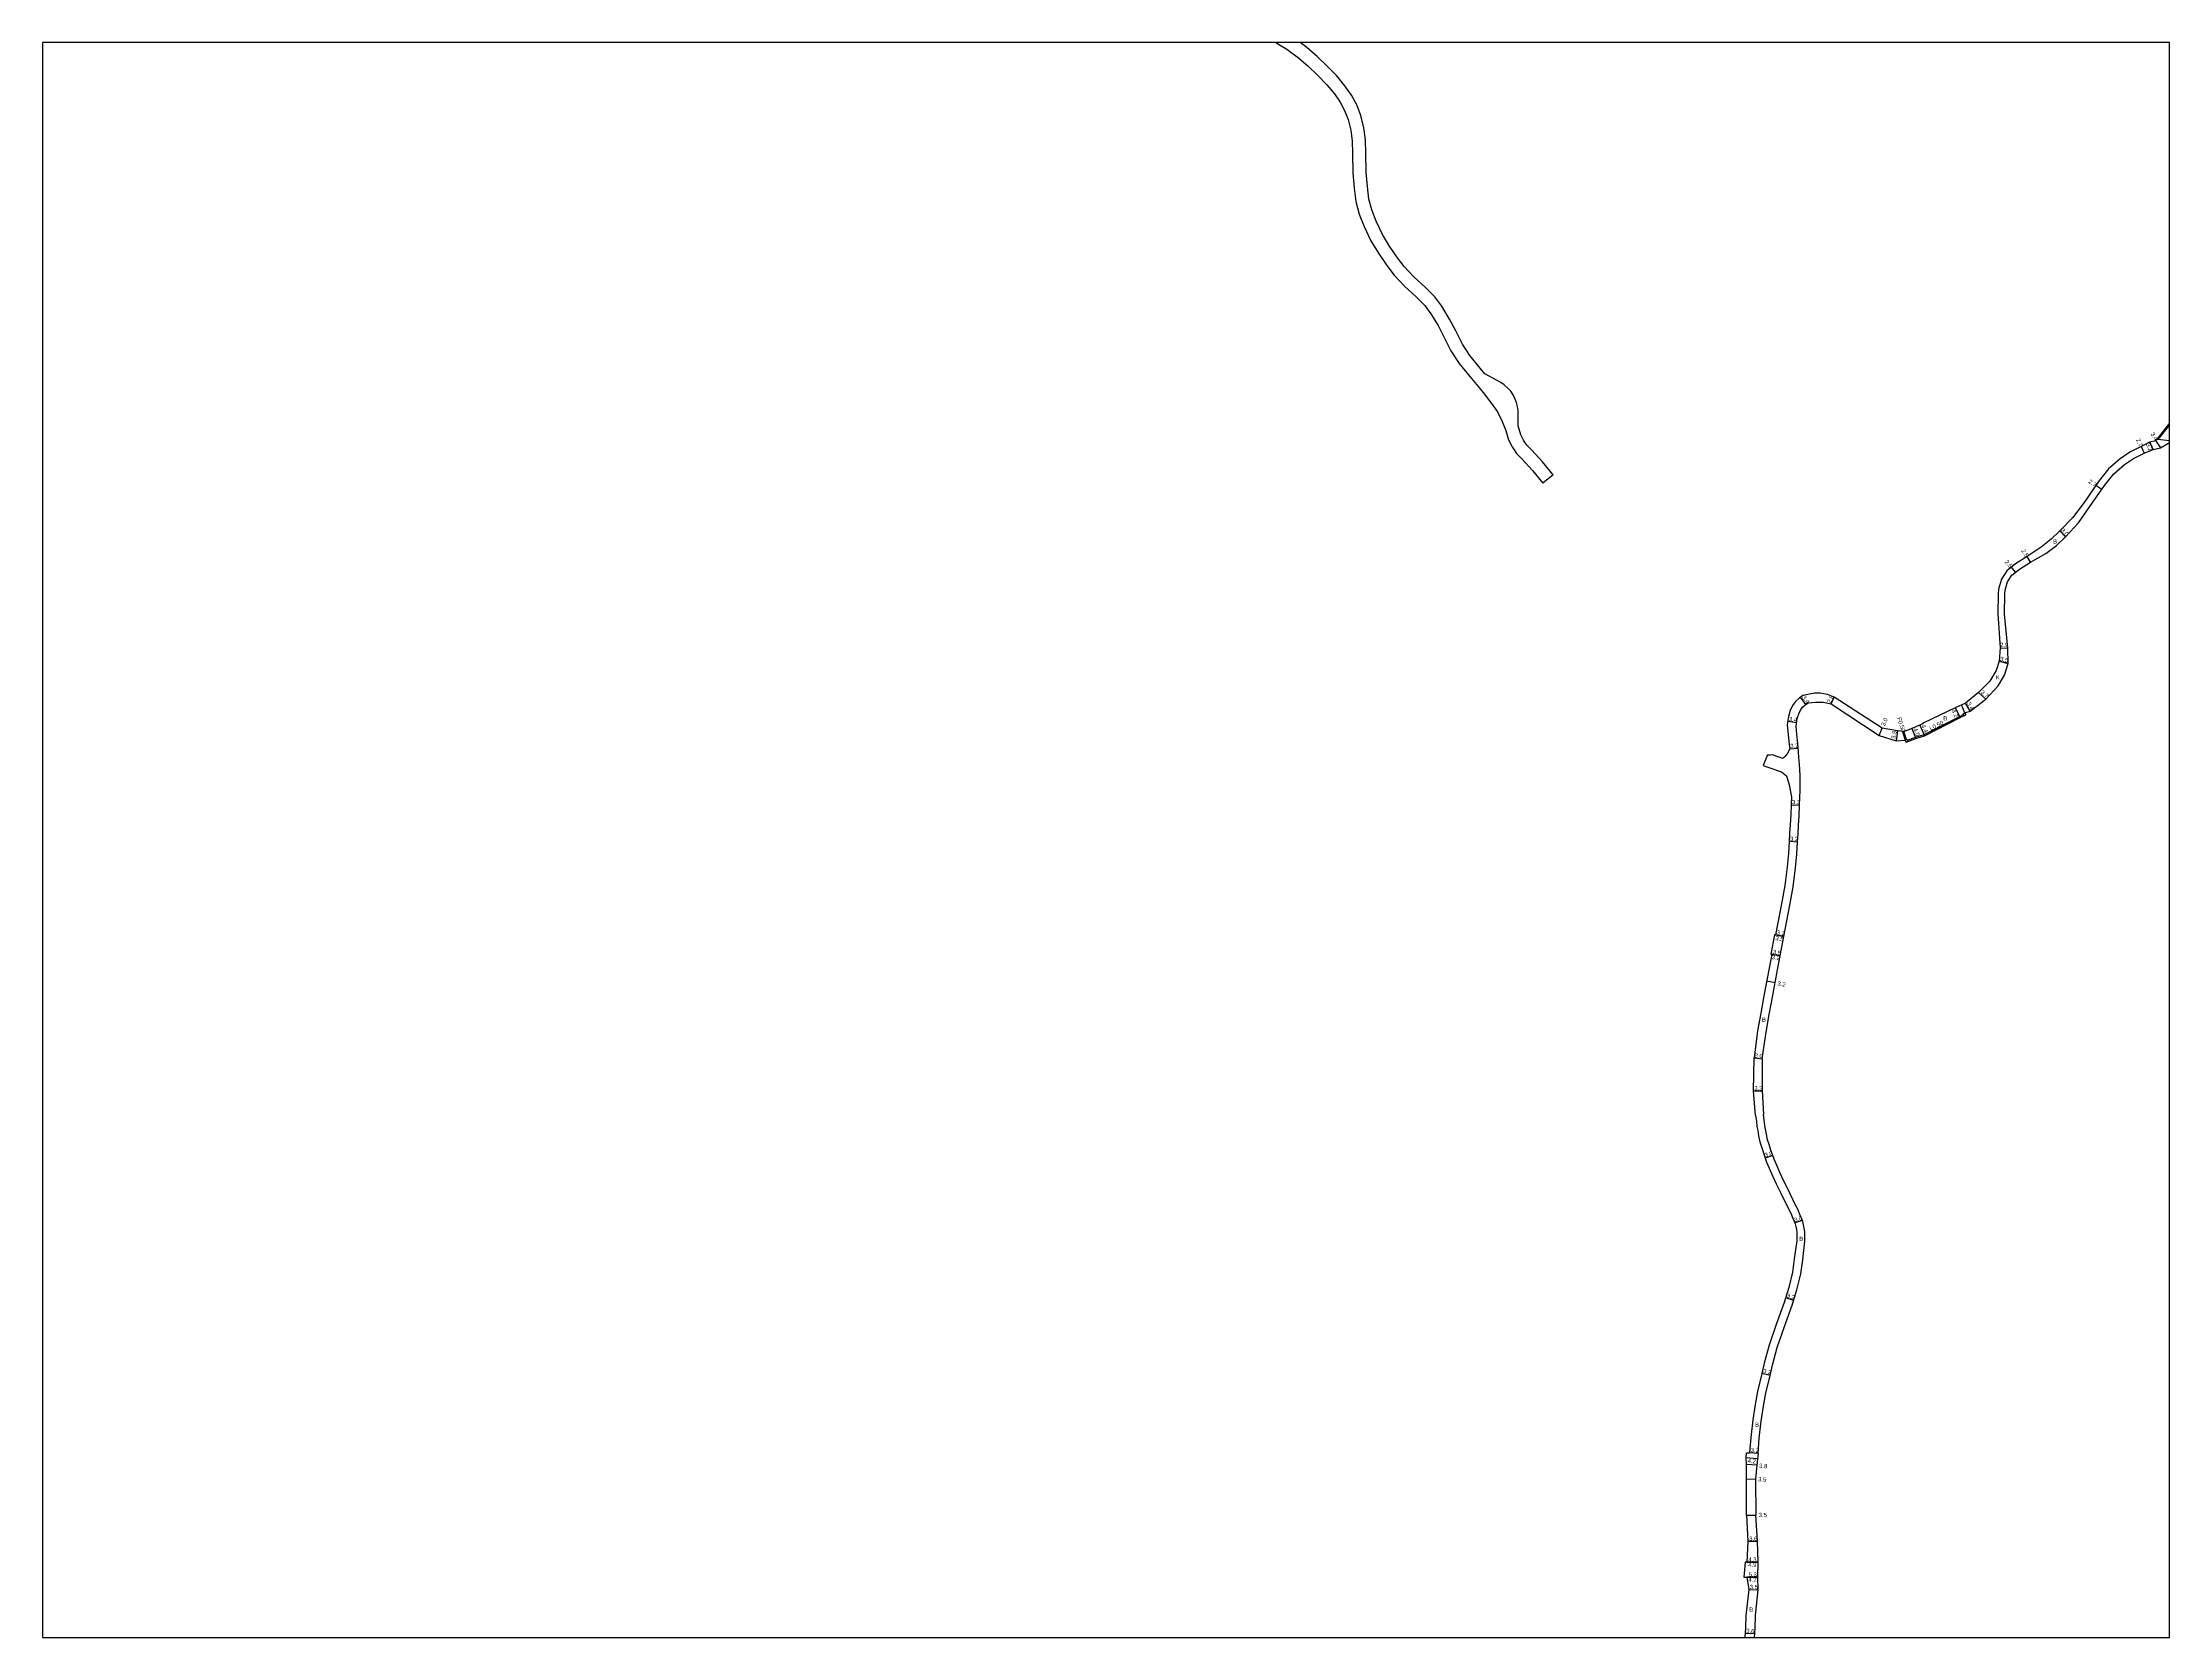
# Model space of a CAD drawing. Header units: metres. Extents: x 4000 to 8000, y -96000 to -93000.
# Drawn here: x 4000 to 4800, y -94200 to -93600 of the extents above; entities that cross this region are included whole.
import ezdxf

# ---------------------------------------------------------------- set-up
doc = ezdxf.new("R2010")
doc.units = ezdxf.units.M
doc.header["$LTSCALE"] = 2.5
for name, color, linetype in [('側溝・桝', 7, 'Continuous'), ('図郭', 7, 'Continuous'), ('幅員', 7, 'Continuous'), ('舗装', 7, 'Continuous'), ('道路', 7, 'Continuous')]:
    doc.layers.add(name, color=color, linetype=linetype)
doc.styles.get("Standard").update_dxf_attribs({"font": ''})
doc.styles.get('Standard').set_extended_font_data('@MS PGothic')

msp = doc.modelspace()

# ---------------------------------------------------------------- linework, layer by layer
at = {"layer": '側溝・桝'}
for points in [[(4701.5, -93862.41), (4704.46, -93861.31), (4707.7, -93860.3), (4721.11, -93853.5), (4722.48, -93852.81)], [(4699.58, -93859.15), (4700.65, -93862.41)], [(4701.12, -93862.24), (4700.12, -93859.19)]]:
    msp.add_lwpolyline(points, dxfattribs=at)
for points in [[(4722.71, -93853.25), (4722.48, -93852.81), (4722.35, -93852.54), (4723.06, -93852.18), (4723.42, -93852.89)], [(4700.93, -93863.16), (4700.65, -93862.41), (4701.12, -93862.24), (4701.4, -93862.13), (4701.5, -93862.41), (4701.68, -93862.88)]]:
    msp.add_lwpolyline(points, close=True, dxfattribs=at)
at = {"layer": '図郭'}
msp.add_lwpolyline([(4000, -94200), (4800, -94200), (4800, -93600), (4000, -93600)], close=True, dxfattribs=at)
at = {"layer": '幅員'}
for points in [[(4793.88, -93753.13), (4792.63, -93750.19)], [(4794.78, -93749.65), (4796.64, -93752.5)], [(4789.32, -93752.01), (4790.46, -93754.46)], [(4774.51, -93768.17), (4772.29, -93766.65)], [(4760.86, -93785.9), (4758.76, -93783.75)], [(4742.15, -93799.27), (4740.57, -93797.34)], [(4747.77, -93795.47), (4746.45, -93793.35)], [(4736.32, -93827.66), (4739.21, -93827.8)], [(4739.28, -93833.58), (4735.89, -93832.74)], [(4663.25, -93848.97), (4661.22, -93846.24)], [(4672.75, -93848.77), (4673.91, -93846.23)], [(4730.89, -93846.99), (4728.18, -93844.47)], [(4659.77, -93855.91), (4656.41, -93855.36)], [(4719.4, -93850.22), (4721.34, -93853.95)], [(4725, -93851.49), (4723.31, -93848.54)], [(4690.83, -93860.7), (4691.97, -93857.92)], [(4697.73, -93858.99), (4697.16, -93862.75)], [(4703.06, -93858.1), (4704.62, -93861.79)], [(4706.05, -93856.77), (4707.89, -93860.76)], [(4657.19, -93865.76), (4660.37, -93865.42)], [(4657.7, -93886.74), (4660.89, -93886.87)], [(4656.93, -93900.5), (4660.13, -93900.7)], [(4654.94, -93936.29), (4651.5, -93935.63)], [(4651.79, -93935.69), (4654.94, -93936.29)], [(4653.54, -93943.61), (4650.1, -93942.95)], [(4650.39, -93943.01), (4653.54, -93943.61)], [(4651.64, -93953.73), (4648.49, -93953.15)], [(4643.78, -93982), (4646.77, -93982.28)], [(4643.55, -93994.35), (4646.85, -93994.36)], [(4650.79, -94018.66), (4647.95, -94019.63)], [(4661.92, -94043.13), (4659.06, -94044.04)], [(4658.67, -94073.21), (4655.61, -94072.27)], [(4649.78, -94101.4), (4646.67, -94100.66)], [(4645, -94132.77), (4640.81, -94132.46)], [(4644.74, -94135.18), (4640.94, -94134.94)], [(4645.28, -94130.75), (4642.09, -94130.51)], [(4640.9, -94140.31), (4644.35, -94140.49)], [(4640.86, -94154.01), (4644.36, -94154.02)], [(4641.44, -94163.77), (4645.04, -94163.81)], [(4645.28, -94171.68), (4640.38, -94171.65)], [(4640.98, -94171.65), (4645.28, -94171.68)], [(4639.93, -94177.28), (4645.23, -94177.28)], [(4645.23, -94177.28), (4641.02, -94177.28)], [(4641.81, -94181.98), (4645.31, -94182.03)], [(4643.99, -94198.69), (4640.4, -94198.49)]]:
    msp.add_lwpolyline(points, dxfattribs=at)
at = {"layer": '舗装'}
for points in [[(4735.89, -93832.74), (4739.28, -93833.58)], [(4723.06, -93852.18), (4721.78, -93849.2)]]:
    msp.add_lwpolyline(points, dxfattribs=at)
at = {"layer": '道路'}
for points in [[(4463.94, -93600), (4464.28, -93600.21), (4467.98, -93602.46), (4472.37, -93605.72), (4476.03, -93608.9), (4479.64, -93612.41), (4483.07, -93615.89), (4485.9, -93619.29), (4488.12, -93622.45), (4489.75, -93625.56), (4491.09, -93628.98), (4492.08, -93632.98), (4492.58, -93637.06), (4492.76, -93641.68), (4492.84, -93649.05), (4493.35, -93654.74), (4493.95, -93659.81), (4495.19, -93664.52), (4497.06, -93669.24), (4499.59, -93674.61), (4502.47, -93679.29), (4505.58, -93683.9), (4508.37, -93687.51), (4512.24, -93691.65), (4516.66, -93695.72), (4519.87, -93698.96), (4522.22, -93702.04), (4524.88, -93706.46), (4527.07, -93710.77), (4529.72, -93715.99), (4532.84, -93720.71), (4536.85, -93725.66), (4541.91, -93731.66), (4545.05, -93735.83), (4547.22, -93738.92), (4548.96, -93742.6), (4550.35, -93745.89), (4551.39, -93749.45), (4552.74, -93752.12), (4554.39, -93754.58), (4556.53, -93756.78), (4560.43, -93760.99), (4564.29, -93765.77)], [(4542.48, -93724.58), (4540.7, -93722.47), (4536.87, -93717.75), (4534.04, -93713.47), (4531.53, -93708.51), (4529.26, -93704.04), (4526.36, -93699.23), (4523.65, -93695.67), (4520.13, -93692.12), (4515.76, -93688.1), (4512.19, -93684.27), (4509.63, -93680.97), (4506.68, -93676.59), (4504, -93672.23), (4501.65, -93667.25), (4499.95, -93662.96), (4498.88, -93658.88), (4498.32, -93654.22), (4497.83, -93648.8), (4497.76, -93641.56), (4497.57, -93636.65), (4497, -93632.07), (4495.87, -93627.46), (4494.31, -93623.48), (4492.4, -93619.84), (4489.87, -93616.26), (4486.78, -93612.53), (4483.16, -93608.86), (4479.41, -93605.22), (4475.51, -93601.83), (4473.05, -93600)], [(4555.06, -93744.21), (4555.08, -93740.42), (4554.98, -93738.46), (4554.77, -93736.94), (4554.39, -93735.42), (4553.81, -93733.93), (4553.17, -93732.54), (4552.26, -93731.18), (4551.19, -93730.03), (4549.73, -93728.82), (4548.53, -93727.91), (4547.11, -93727.09), (4542.48, -93724.58)], [(4800, -93743.77), (4795.65, -93749.29), (4795.45, -93749.14), (4800, -93743.37)], [(4800, -93743.77), (4795.65, -93749.29), (4795.45, -93749.14)], [(4800, -93749.9), (4795.65, -93749.29), (4800, -93743.77)], [(4568.18, -93762.63), (4564.22, -93757.72), (4560.15, -93753.34), (4558.29, -93751.42), (4557.07, -93749.6), (4556.06, -93747.6), (4555.06, -93744.21)], [(4789.32, -93752.01), (4792.63, -93750.19), (4794.78, -93749.65), (4795.45, -93749.14)], [(4790.46, -93754.46), (4793.88, -93753.13), (4796.64, -93752.5), (4800, -93750.44)], [(4789.32, -93752.01), (4785.09, -93754.15), (4781.41, -93756.59), (4777.1, -93760.38), (4773.36, -93765.09), (4767.88, -93773.06)], [(4770.1, -93774.59), (4775.53, -93766.7), (4779.07, -93762.25), (4783.06, -93758.74), (4786.48, -93756.46), (4790.46, -93754.46)], [(4568.18, -93762.63), (4564.29, -93765.77)], [(4767.88, -93773.06), (4763.52, -93778.78), (4758.76, -93783.75), (4755.56, -93786.87), (4751.73, -93789.79), (4746.45, -93793.35)], [(4747.77, -93795.47), (4753.45, -93792.25), (4757.53, -93789.15), (4760.86, -93785.9), (4765.82, -93780.71), (4770.1, -93774.59)], [(4746.45, -93793.35), (4742.12, -93796.06), (4738.88, -93798.72), (4736.84, -93801.84), (4735.7, -93805.6), (4735.55, -93807.42), (4735.44, -93814.9)], [(4737.94, -93814.94), (4738.05, -93807.54), (4738.17, -93806.07), (4739.13, -93802.9), (4740.77, -93800.41), (4743.59, -93798.1), (4747.77, -93795.47)], [(4735.44, -93814.9), (4736.32, -93827.66), (4735.89, -93832.74), (4734.81, -93836.23), (4732.41, -93840.26), (4728.18, -93844.47), (4723.31, -93848.54), (4719.4, -93850.22), (4707.65, -93855.98), (4707.07, -93856.26), (4706.05, -93856.77), (4703.06, -93858.1), (4700.33, -93859.21), (4697.73, -93858.99), (4691.97, -93857.92), (4673.91, -93846.23), (4671.43, -93845.25), (4668.46, -93844.74), (4666.53, -93844.82), (4662.07, -93845.61)], [(4723.42, -93852.89), (4723.06, -93852.18), (4725, -93851.49), (4730.89, -93846.99), (4735.52, -93841.95), (4737.98, -93838.03), (4739.28, -93833.58), (4739.21, -93827.8), (4737.94, -93814.94)], [(4662.07, -93845.61), (4660.71, -93846.63), (4659.38, -93847.89), (4658.25, -93849.36), (4657.38, -93851.34), (4656.71, -93853.57), (4656.21, -93856.59)], [(4659.57, -93857.14), (4660.03, -93854.34), (4660.57, -93852.51), (4661.19, -93851.11), (4661.91, -93850.17), (4662.9, -93849.23), (4664.1, -93848.34)], [(4664.1, -93848.34), (4666.89, -93848.13), (4669.7, -93848.19), (4672.75, -93848.77), (4690.83, -93860.7), (4697.16, -93862.75), (4700.65, -93862.41), (4700.93, -93863.16)], [(4700.93, -93863.16), (4704.62, -93861.79), (4707.89, -93860.76), (4721.34, -93853.95), (4723.42, -93852.89)], [(4646.77, -93982.28), (4648.26, -93972.23), (4649.4, -93965.66), (4650.63, -93959.18), (4652.54, -93948.83), (4653.54, -93943.61), (4654.94, -93936.29), (4657.18, -93924.57), (4658.48, -93917.62), (4659.39, -93910.41), (4659.86, -93905.32), (4660.13, -93900.7), (4660.32, -93897.65), (4660.5, -93894.53), (4660.72, -93890.73), (4660.89, -93886.87), (4661.01, -93884.04), (4661.06, -93881.36), (4661.09, -93879.49), (4661.08, -93877.74), (4661.06, -93875.76), (4660.94, -93873.62), (4660.81, -93871.51), (4660.63, -93868.93), (4660.5, -93866.67), (4660.18, -93863.69), (4659.81, -93860.21), (4659.57, -93857.14)], [(4656.21, -93856.59), (4656.62, -93860.47), (4657, -93864.03), (4657.19, -93865.76)], [(4648.84, -93867.9), (4647.14, -93872.01)], [(4648.84, -93867.9), (4649.78, -93867.94), (4650.52, -93867.89), (4654.42, -93869.23), (4655.59, -93868.44), (4656.38, -93867.58), (4657.19, -93865.76)], [(4647.14, -93872.01), (4648.97, -93872.64), (4654.08, -93874.31), (4655.94, -93875.82), (4656.91, -93879.3), (4657.81, -93883.94)], [(4657.81, -93883.94), (4657.7, -93886.74), (4657.53, -93890.56), (4657.31, -93894.34), (4657.13, -93897.46), (4656.93, -93900.5), (4656.67, -93905.08), (4656.21, -93910.07), (4655.32, -93917.12), (4654.03, -93923.98), (4651.79, -93935.69)], [(4651.79, -93935.69), (4651.5, -93935.63), (4650.1, -93942.95), (4650.39, -93943.01)], [(4650.39, -93943.01), (4649.39, -93948.24), (4647.49, -93958.6), (4646.25, -93965.09), (4645.1, -93971.74), (4643.78, -93982)], [(4644.35, -94003.63), (4643.55, -93994.35), (4643.78, -93982)], [(4646.77, -93982.28), (4646.85, -93994.36), (4647.33, -94003.24)], [(4644.35, -94003.63), (4644.64, -94005.74), (4644.85, -94007.78), (4645.12, -94009.28), (4645.45, -94011.23), (4645.93, -94013.49), (4646.54, -94015.44), (4647.15, -94017.26), (4648.47, -94021.17), (4650.87, -94026.59), (4652.12, -94029.39), (4653.72, -94032.62), (4656.59, -94038.48), (4657.6, -94040.37), (4658.26, -94042.01), (4658.84, -94043.34), (4659.17, -94044.37), (4659.44, -94045.42), (4659.68, -94046.54), (4659.84, -94047.72), (4659.9, -94049.25), (4659.9, -94050.81), (4658.89, -94057.52)], [(4662.06, -94057.95), (4662.9, -94050.95), (4662.9, -94049.19), (4662.83, -94047.46), (4662.64, -94046.02), (4662.36, -94044.72), (4662.05, -94043.53), (4661.65, -94042.27), (4661.02, -94040.84), (4660.32, -94039.09), (4659.26, -94037.11), (4656.41, -94031.29), (4654.84, -94028.12), (4653.61, -94025.37), (4651.27, -94020.08), (4649.99, -94016.3), (4649.39, -94014.52), (4648.84, -94012.74), (4648.4, -94010.66), (4648.07, -94008.76), (4647.82, -94007.36), (4647.61, -94005.38), (4647.33, -94003.24)], [(4658.89, -94057.52), (4658.21, -94062.6), (4656.81, -94068.37), (4655.07, -94074.03), (4652.04, -94082.32), (4649.38, -94089.99), (4647.58, -94096.81), (4646.65, -94100.74), (4645.06, -94107.43), (4644.13, -94112.42), (4643.3, -94118.18), (4642.52, -94124.76), (4642.09, -94130.51)], [(4645.28, -94130.75), (4645.71, -94125.07), (4646.47, -94118.6), (4647.29, -94112.94), (4648.19, -94108.09), (4649.76, -94101.48), (4650.68, -94097.59), (4652.44, -94090.93), (4655.05, -94083.4), (4658.11, -94075.05), (4659.9, -94069.22), (4661.36, -94063.19), (4662.06, -94057.95)], [(4640.86, -94154.01), (4640.9, -94140.31), (4640.94, -94134.94), (4640.81, -94132.46), (4640.94, -94130.54), (4642.09, -94130.51)], [(4645.28, -94130.75), (4645, -94132.77), (4644.74, -94135.18), (4644.35, -94140.49), (4644.36, -94154.02)], [(4640.86, -94154.01), (4641.44, -94163.77), (4640.98, -94171.65), (4640.38, -94171.65), (4639.93, -94177.28), (4641.02, -94177.28), (4641.81, -94181.98), (4640.67, -94191.68)], [(4644.27, -94191.79), (4645.31, -94182.03), (4645.23, -94177.28), (4645.28, -94171.68), (4645.04, -94163.81), (4644.36, -94154.02)], [(4640.67, -94191.68), (4640.51, -94196.43), (4640.31, -94200)], [(4643.92, -94200), (4644.11, -94196.59), (4644.27, -94191.79)]]:
    msp.add_lwpolyline(points, dxfattribs=at)

# ---------------------------------------------------------------- texts
at = {"layer": '側溝・桝'}
for s, rotation, p in [('F0.50', 288.06013, (4697.49, -93854.11)), ('L0.50', 26.86845, (4710.23, -93858.88))]:
    msp.add_text(s, height=1.6, rotation=rotation, dxfattribs=at).set_placement(p)
at = {"layer": '幅員'}
for s, rotation, p in [('2.7', 294.87878, (4787.36, -93749.42)), ('3.2', 292.99871, (4791.06, -93751.05)), ('3.4', 303.07988, (4792.85, -93747.29)), ('2.7', 325.5035, (4769.37, -93765.55)), ('3.0', 314.32469, (4758.94, -93783.68)), ('2.5', 302.1074, (4744.16, -93791.2)), ('2.5', 309.31843, (4737.93, -93795.44)), ('3.5', 346.1464, (4736.16, -93832.53)), ('2.9', 357.37977, (4736.25, -93827.34)), ('3.4', 306.64417, (4661.66, -93846.43)), ('2.8', 65.4445, (4672.57, -93848.71)), ('3.7', 317.04814, (4728.82, -93844.6)), ('3.4', 350.65406, (4656.77, -93855.19)), ('3.0', 67.73833, (4692.93, -93857.31)), ('4.2', 297.59429, (4717.9, -93851.38)), ('3.4', 299.96648, (4723.7, -93848.63)), ('3.2', 6.15424, (4657.48, -93865.48)), ('3.8', 81.34098, (4696.96, -93862.04)), ('4.0', 293.02959, (4703.61, -93858.29)), ('4.4', 294.807, (4706.6, -93857.01)), ('3.2', 357.54622, (4658.02, -93886.5)), ('3.2', 356.52419, (4657.26, -93900.27)), ('3.2', 349.17466, (4652.15, -93935.51)), ('3.2', 349.17466, (4650.29, -93944.74)), ('3.5', 349.18124, (4650.71, -93942.8)), ('3.5', 349.18124, (4651.69, -93937.62)), ('3.2', 349.57504, (4652.46, -93954.69)), ('3.0', 354.58124, (4643.88, -93981.81)), ('3.3', 359.92694, (4643.84, -93994.18)), ('3.0', 18.72487, (4648.07, -94019.4)), ('3.0', 17.67411, (4659.12, -94043.79)), ('3.2', 342.95782, (4655.9, -94072.05)), ('3.2', 346.70618, (4647.07, -94100.38)), ('4.2', 355.78124, (4641.32, -94134.3)), ('3.2', 355.71665, (4642.47, -94130.27)), ('3.8', 356.34842, (4645.62, -94136.18)), ('3.5', 357.03761, (4645.24, -94141.22)), ('3.5', 359.88437, (4645.52, -94154.72)), ('3.6', 359.24194, (4641.92, -94163.62)), ('4.9', 359.68021, (4641.57, -94173.45)), ('4.3', 359.68445, (4641.59, -94171.49)), ('5.3', 0.06813, (4641.72, -94177.08)), ('4.2', 0.07567, (4641.64, -94179.04)), ('3.5', 359.19436, (4642.12, -94181.78)), ('3.6', 356.83165, (4640.78, -94198.28))]:
    msp.add_text(s, height=1.6, rotation=rotation, dxfattribs=at).set_placement(p)
at = {"layer": '舗装'}
for s, p in [('B', (4756.21, -93788.47)), ('K', (4734.69, -93839.6)), ('B', (4714.94, -93854.99)), ('B', (4646.74, -93968.41)), ('B', (4660.77, -94050.84)), ('B', (4644.12, -94120.78)), ('B', (4641.94, -94190.3))]:
    msp.add_text(s, height=1.6, dxfattribs=at).set_placement(p)

doc.saveas('drawing.dxf')
